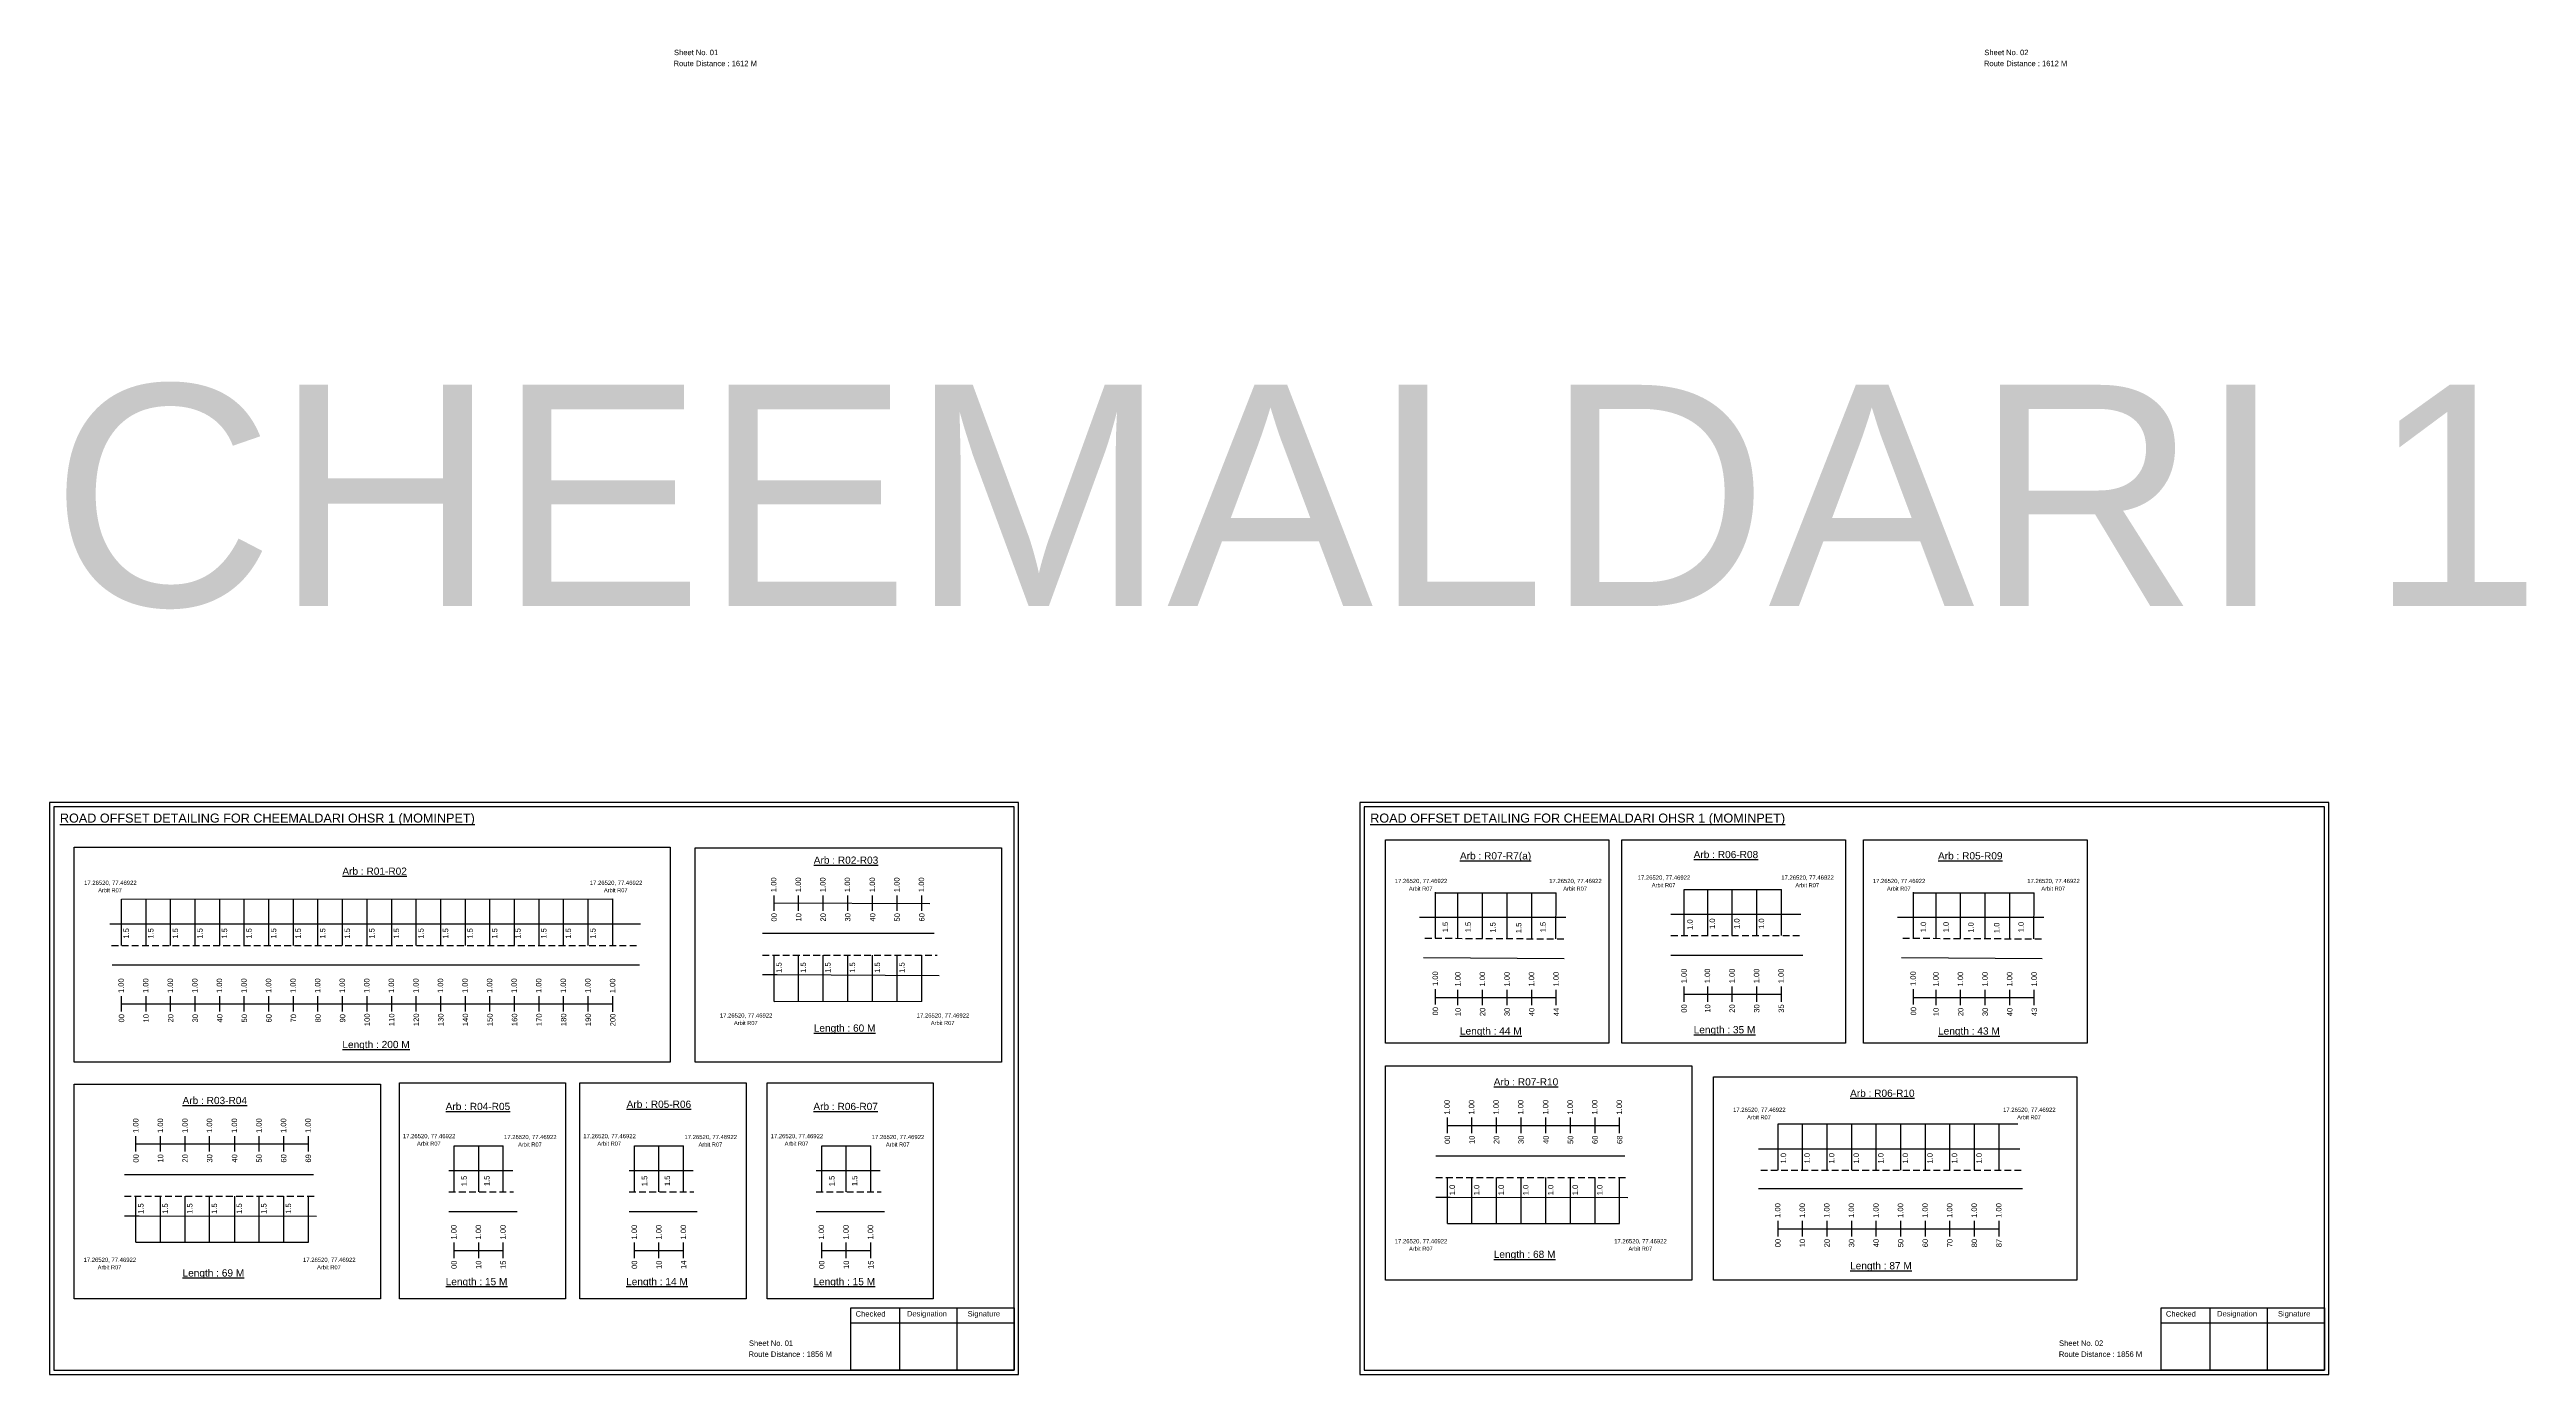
# Model space of a CAD drawing. Header units: inches. Extents: x -117 to 51867, y -12715 to 3423.
# Drawn here: x 20596 to 21968, y 1058 to 1791 of the extents above; entities that cross this region are included whole.
import ezdxf

# ---------------------------------------------------------------- set-up
doc = ezdxf.new("R2010")
doc.units = ezdxf.units.IN
doc.header["$MEASUREMENT"] = 0
doc.linetypes.add('DASHED2', pattern=[0.375, 0.25, -0.125])
doc.layers.add('PDF_Geometry', color=7, linetype='Continuous')
doc.layers.add('PDF_Text', color=5, linetype='Continuous')
doc.styles.add('PDF Arial', font='arial.ttf')
doc.styles.get("Standard").update_dxf_attribs({"font": 'arial.ttf'})

msp = doc.modelspace()

# ---------------------------------------------------------------- linework, layer by layer
at = {"color": 5}
for p, q in [((20635.9, 1320.7), (20907.9, 1320.9)), ((21363.4, 1324.3), (21430.3, 1324.3)), ((21501.1, 1326.2), (21555, 1326.2)), ((21628.1, 1324.3), (21695, 1324.3)), ((20997.2, 1264.2), (21079, 1264.3)), ((21553.1, 1196.3), (21685.8, 1196.3)), ((20820.1, 1184.2), (20847.3, 1184.2)), ((20919.9, 1184.2), (20947.1, 1184.2)), ((21023.6, 1184.2), (21050.8, 1184.2)), ((21370, 1141.1), (21465.4, 1141.1)), ((20643.9, 1130.8), (20739.4, 1130.8))]:
    msp.add_line(p, q, dxfattribs=at)
for p, q in [((20635.9, 1295.2), (20635.9, 1320.7)), ((20649.5, 1295.2), (20649.5, 1320.7)), ((20663.1, 1295.2), (20663.1, 1320.7)), ((20676.7, 1295.2), (20676.7, 1320.7)), ((20690.3, 1295.2), (20690.3, 1320.7)), ((20703.9, 1295.2), (20703.9, 1320.7)), ((20717.5, 1295.2), (20717.5, 1320.7)), ((20731.1, 1295.2), (20731.1, 1320.7)), ((20744.7, 1295.2), (20744.7, 1320.7)), ((20758.3, 1295.2), (20758.3, 1320.7)), ((20771.9, 1295.2), (20771.9, 1320.7)), ((20785.5, 1295.2), (20785.5, 1320.7)), ((20799.1, 1295.2), (20799.1, 1320.7)), ((20812.7, 1295.2), (20812.7, 1320.7)), ((20826.3, 1295.2), (20826.3, 1320.7)), ((20839.9, 1295.2), (20839.9, 1320.7)), ((20853.5, 1295.2), (20853.5, 1320.7)), ((20867.1, 1295.2), (20867.1, 1320.7)), ((20880.7, 1295.2), (20880.7, 1320.7)), ((20894.3, 1295.2), (20894.3, 1320.7)), ((20907.9, 1295.4), (20907.9, 1320.9)), ((21363.4, 1299.1), (21363.4, 1324.6)), ((21375.9, 1299), (21375.9, 1324.3)), ((21389.5, 1299), (21389.5, 1324.3)), ((21403.1, 1299), (21403.1, 1324.3)), ((21416.7, 1298.8), (21416.7, 1324.3)), ((21430.1, 1298.8), (21430.3, 1324.3)), ((21501.1, 1300.6), (21501.1, 1326.2)), ((21514.2, 1300.6), (21514.2, 1326.2)), ((21527.8, 1300.6), (21527.8, 1326.2)), ((21541.4, 1300.6), (21541.4, 1326.2)), ((21555, 1300.6), (21555, 1326.2)), ((21628.1, 1299.1), (21628.1, 1324.6)), ((21640.6, 1299), (21640.6, 1324.3)), ((21654.2, 1299), (21654.2, 1324.3)), ((21667.8, 1299), (21667.8, 1324.3)), ((21681.4, 1298.8), (21681.4, 1324.3)), ((21694.8, 1298.8), (21695, 1324.3)), ((20629.5, 1307.1), (20923.3, 1307.1)), ((21435.6, 1310.6), (21354.6, 1310.6)), ((21493.8, 1312.5), (21565.8, 1312.5)), ((21700.3, 1310.6), (21619.3, 1310.6)), ((21085.8, 1301.7), (20990.8, 1301.7)), ((20997.2, 1264.2), (20997.2, 1289.8)), ((21010.8, 1264.2), (21010.8, 1289.8)), ((21024.4, 1264.2), (21024.4, 1289.8)), ((21038, 1264.2), (21038, 1289.8)), ((21051.8, 1264.2), (21051.8, 1289.8)), ((21065.4, 1264.2), (21065.4, 1289.8)), ((21079, 1264.2), (21079, 1289.8)), ((21493.8, 1289.8), (21566.8, 1289.8)), ((20630.7, 1284.5), (20922.7, 1284.5)), ((21356.8, 1288.4), (21434.6, 1288)), ((21621.5, 1288.4), (21699.3, 1288)), ((21553.1, 1170.7), (21553.1, 1196.3)), ((21566.7, 1170.7), (21566.7, 1196.3)), ((21580.3, 1170.7), (21580.3, 1196.3)), ((21593.9, 1170.7), (21593.9, 1196.3)), ((21607.5, 1170.7), (21607.5, 1196.3)), ((21621.1, 1170.7), (21621.1, 1196.3)), ((21634.7, 1170.7), (21634.7, 1196.3)), ((21648.3, 1170.7), (21648.3, 1196.3)), ((21661.9, 1170.7), (21661.9, 1196.3)), ((21675.5, 1170.7), (21675.5, 1196.3)), ((20820.1, 1158.7), (20820.1, 1184.2)), ((20833.7, 1158.7), (20833.7, 1184.2)), ((20847.3, 1158.7), (20847.3, 1184.2)), ((20919.9, 1158.7), (20919.9, 1184.2)), ((20933.5, 1158.7), (20933.5, 1184.2)), ((20947.1, 1158.7), (20947.1, 1184.2)), ((21023.6, 1158.7), (21023.6, 1184.2)), ((21037.2, 1158.7), (21037.2, 1184.2)), ((21050.8, 1158.7), (21050.8, 1184.2)), ((21542.2, 1182.6), (21687, 1182.6)), ((20742.3, 1168.2), (20637.5, 1168.2)), ((20817.1, 1170.6), (20852.5, 1170.6)), ((20916.9, 1170.6), (20952.4, 1170.6)), ((21020.6, 1170.6), (21056, 1170.6)), ((21468.3, 1178.5), (21363.6, 1178.5)), ((21370, 1141.1), (21370, 1166.6)), ((21383.6, 1141.1), (21383.6, 1166.6)), ((21397.2, 1141.1), (21397.2, 1166.6)), ((21410.8, 1141.1), (21410.8, 1166.6)), ((21424.6, 1141.1), (21424.6, 1166.6)), ((21438.2, 1141.1), (21438.2, 1166.6)), ((21451.8, 1141.1), (21451.8, 1166.6)), ((21465.4, 1141.1), (21465.4, 1166.6)), ((20643.9, 1130.8), (20643.9, 1156.4)), ((20657.5, 1130.8), (20657.5, 1156.4)), ((20671.1, 1130.8), (20671.1, 1156.4)), ((20684.7, 1130.8), (20684.7, 1156.4)), ((20698.6, 1130.8), (20698.6, 1156.4)), ((20712.2, 1130.8), (20712.2, 1156.4)), ((20725.8, 1130.8), (20725.8, 1156.4)), ((20739.4, 1130.8), (20739.4, 1156.4)), ((21363.6, 1155.8), (21371.6, 1155.8)), ((21371.6, 1155.8), (21469.9, 1155.5)), ((21688.4, 1160.4), (21542.2, 1160.4)), ((20637.5, 1145.5), (20645.6, 1145.5)), ((20645.6, 1145.5), (20743.9, 1145.3)), ((20817.1, 1147.9), (20854.9, 1147.9)), ((20916.9, 1147.9), (20954.7, 1147.9)), ((21020.6, 1147.9), (21058.4, 1147.9))]:
    msp.add_line(p, q)
at = {"color": 217, "true_color": 0x93278f}
for p, q in [((20997.2, 1314.4), (20997.2, 1322.9)), ((20997.2, 1318.7), (21083.5, 1318.4)), ((21010.8, 1314.4), (21010.8, 1322.9)), ((21024.4, 1314.4), (21024.4, 1322.9)), ((21038, 1314.4), (21038, 1322.9)), ((21051.8, 1314.4), (21051.8, 1322.9)), ((21065.4, 1314.4), (21065.4, 1322.9)), ((21079, 1314.4), (21079, 1322.9)), ((20635.9, 1258.5), (20635.9, 1267.1)), ((20635.9, 1262.8), (20907.9, 1262.8)), ((20649.5, 1258.5), (20649.5, 1267.1)), ((20663.1, 1258.5), (20663.1, 1267.1)), ((20676.7, 1258.5), (20676.7, 1267.1)), ((20690.3, 1258.5), (20690.3, 1267.1)), ((20703.9, 1258.5), (20703.9, 1267.1)), ((20717.5, 1258.5), (20717.5, 1267.1)), ((20731.1, 1258.5), (20731.1, 1267.1)), ((20744.7, 1258.5), (20744.7, 1267.1)), ((20758.3, 1258.5), (20758.3, 1267.1)), ((20771.9, 1258.5), (20771.9, 1267.1)), ((20785.5, 1258.5), (20785.5, 1267.1)), ((20799.1, 1258.5), (20799.1, 1267.1)), ((20812.7, 1258.5), (20812.7, 1267.1)), ((20826.3, 1258.5), (20826.3, 1267.1)), ((20839.9, 1258.5), (20839.9, 1267.1)), ((20853.5, 1258.5), (20853.5, 1267.1)), ((20867.1, 1258.5), (20867.1, 1267.1)), ((20880.7, 1258.5), (20880.7, 1267.1)), ((20894.3, 1258.5), (20894.3, 1267.1)), ((20907.9, 1258.4), (20907.9, 1267)), ((21363.4, 1262.5), (21363.4, 1271)), ((21363.4, 1266.3), (21430.3, 1266.4)), ((21375.9, 1262.1), (21375.9, 1270.6)), ((21389.5, 1262.1), (21389.5, 1270.6)), ((21403.1, 1262.1), (21403.1, 1270.6)), ((21416.7, 1262.1), (21416.7, 1270.6)), ((21430.3, 1262.1), (21430.3, 1270.6)), ((21501.1, 1263.9), (21501.1, 1272.5)), ((21501.1, 1268.2), (21555, 1268.2)), ((21514.2, 1263.9), (21514.2, 1272.5)), ((21527.8, 1263.9), (21527.8, 1272.5)), ((21541.4, 1263.9), (21541.4, 1272.5)), ((21555, 1263.9), (21555, 1272.5)), ((21628.1, 1262.5), (21628.1, 1271)), ((21628.1, 1266.3), (21695, 1266.4)), ((21640.6, 1262.1), (21640.6, 1270.6)), ((21654.2, 1262.1), (21654.2, 1270.6)), ((21667.8, 1262.1), (21667.8, 1270.6)), ((21681.4, 1262.1), (21681.4, 1270.6)), ((21695, 1262.1), (21695, 1270.6)), ((21370, 1191.2), (21370, 1199.8)), ((21370, 1195.5), (21465.4, 1195.5)), ((21383.6, 1191.2), (21383.6, 1199.8)), ((21397.2, 1191.2), (21397.2, 1199.8)), ((21410.8, 1191.2), (21410.8, 1199.8)), ((21424.6, 1191.2), (21424.6, 1199.8)), ((21438.2, 1191.2), (21438.2, 1199.8)), ((21451.8, 1191.2), (21451.8, 1199.8)), ((21465.4, 1191.2), (21465.4, 1199.8)), ((20643.9, 1181), (20643.9, 1189.5)), ((20643.9, 1185.2), (20739.4, 1185.3)), ((20657.5, 1181), (20657.5, 1189.5)), ((20671.1, 1181), (20671.1, 1189.5)), ((20684.7, 1181), (20684.7, 1189.5)), ((20698.6, 1181), (20698.6, 1189.5)), ((20712.2, 1181), (20712.2, 1189.5)), ((20725.8, 1181), (20725.8, 1189.5)), ((20739.4, 1181), (20739.4, 1189.5)), ((21553.1, 1134), (21553.1, 1142.6)), ((21553.1, 1138.3), (21675.5, 1138.3)), ((21566.7, 1134), (21566.7, 1142.6)), ((21580.3, 1134), (21580.3, 1142.6)), ((21593.9, 1134), (21593.9, 1142.6)), ((21607.5, 1134), (21607.5, 1142.6)), ((21621.1, 1134), (21621.1, 1142.6)), ((21634.7, 1134), (21634.7, 1142.6)), ((21648.3, 1134), (21648.3, 1142.6)), ((21661.9, 1134), (21661.9, 1142.6)), ((21675.5, 1134), (21675.5, 1142.6)), ((20820.1, 1122), (20820.1, 1130.6)), ((20820.1, 1126.3), (20847.3, 1126.3)), ((20833.7, 1122), (20833.7, 1130.6)), ((20847.3, 1122), (20847.3, 1130.6)), ((20919.9, 1122), (20919.9, 1130.6)), ((20919.9, 1126.3), (20947.1, 1126.3)), ((20933.5, 1122), (20933.5, 1130.6)), ((20947.1, 1122), (20947.1, 1130.6)), ((21023.6, 1122), (21023.6, 1130.6)), ((21023.6, 1126.3), (21050.8, 1126.3)), ((21037.2, 1122), (21037.2, 1130.6)), ((21050.8, 1122), (21050.8, 1130.6))]:
    msp.add_line(p, q, dxfattribs=at)
at = {"linetype": 'DASHED2', "ltscale": 15}
for p, q in [((20630.4, 1295.2), (20921, 1295.2)), ((20990.8, 1289.8), (21087.5, 1289.8)), ((21357.6, 1299.2), (21435.8, 1298.8)), ((21493.8, 1300.6), (21566.3, 1300.6)), ((21622.2, 1299.2), (21700.5, 1298.8)), ((21363.6, 1166.6), (21469, 1166.6)), ((21543.5, 1170.7), (21687.8, 1170.7)), ((20637.5, 1156.4), (20742.9, 1156.4)), ((20817.1, 1158.7), (20853, 1158.7)), ((20916.9, 1158.7), (20952.8, 1158.7)), ((21020.6, 1158.7), (21056.5, 1158.7))]:
    msp.add_line(p, q, dxfattribs=at)
for points in [[(20609.7, 1349.5), (20939.6, 1349.5), (20939.6, 1230.5), (20609.7, 1230.5)], [(20953.6, 1349.3), (21123.2, 1349.3), (21123.2, 1230.5), (20953.6, 1230.5)], [(21335.7, 1353.7), (21459.5, 1353.7), (21459.5, 1241), (21335.7, 1241)], [(21466.7, 1353.7), (21590.5, 1353.7), (21590.5, 1241), (21466.7, 1241)], [(21600.4, 1353.7), (21724.2, 1353.7), (21724.2, 1241), (21600.4, 1241)], [(21335.7, 1228.5), (21505.3, 1228.5), (21505.3, 1109.7), (21335.7, 1109.7)], [(21517.3, 1222.4), (21718.5, 1222.4), (21718.5, 1109.7), (21517.3, 1109.7)], [(20609.7, 1218.3), (20779.3, 1218.3), (20779.3, 1099.5), (20609.7, 1099.5)], [(20789.9, 1219.1), (20881.8, 1219.1), (20881.8, 1099.5), (20789.9, 1099.5)], [(20889.7, 1219.1), (20981.7, 1219.1), (20981.7, 1099.5), (20889.7, 1099.5)], [(20993.4, 1219.1), (21085.3, 1219.1), (21085.3, 1099.5), (20993.4, 1099.5)]]:
    msp.add_lwpolyline(points, close=True)
msp.add_lwpolyline([(20990.8, 1279), (20998.9, 1279), (21088.7, 1278.5)])
at = {"layer": 'PDF_Geometry'}
for points in [[(20596.1, 1374.3), (20596.1, 1057.6), (21132.5, 1057.6), (21132.5, 1374.3)], [(20598.4, 1371.9), (20598.4, 1060), (21130.1, 1060), (21130.1, 1371.9)], [(21321.5, 1374.3), (21321.5, 1057.6), (21858, 1057.6), (21858, 1374.3)], [(21323.9, 1371.9), (21323.9, 1060), (21855.6, 1060), (21855.6, 1371.9)]]:
    msp.add_lwpolyline(points, close=True, dxfattribs=at)
at = {"layer": 'PDF_Geometry', "color": 242, "true_color": 0xcc1f26}
for points in [[(21130.1, 1059.9), (21039.8, 1059.9), (21039.8, 1094.5), (21130.1, 1094.5)], [(21855.6, 1059.9), (21765.2, 1059.9), (21765.2, 1094.5), (21855.6, 1094.5)]]:
    msp.add_lwpolyline(points, close=True, dxfattribs=at)
for points in [[(21039.8, 1086.1), (21130.1, 1086.1)], [(21066.7, 1094.5), (21066.7, 1059.9)], [(21098.5, 1094.5), (21098.5, 1059.9)], [(21765.2, 1086.1), (21855.6, 1086.1)], [(21792.2, 1094.5), (21792.2, 1059.9)], [(21824, 1094.5), (21824, 1059.9)]]:
    msp.add_lwpolyline(points, dxfattribs=at)

# ---------------------------------------------------------------- texts
for s, height, p in [('Route Distance : 1612 M', 3, (20941.6, 1782.1)), ('Sheet No. 01', 3, (20941.8, 1788.2)), ('Sheet No. 02', 3, (21667.3, 1788.2)), ('Route Distance : 1612 M', 3, (21667.1, 1782.1)), ('CHEEMALDARI 1', 122.535, (20596.7, 1483.1)), ('Route Distance : 1856 M', 3, (20983.1, 1067.3)), ('Sheet No. 01', 3, (20983.3, 1073.4)), ('Sheet No. 02', 3, (21708.7, 1073.4)), ('Route Distance : 1856 M', 3, (21708.6, 1067.3))]:
    msp.add_text(s, height=height).set_placement(p)
at = {"color": 242, "true_color": 0xcd2027}
for s, height, p in [('%%UROAD OFFSET DETAILING FOR CHEEMALDARI OHSR 1 (MOMINPET)', 5, (20601.8, 1363.2)), ('%%UROAD OFFSET DETAILING FOR CHEEMALDARI OHSR 1 (MOMINPET)', 5, (21327.3, 1363.2)), ('%%UArb : R02-R03', 4, (21019.2, 1340.4)), ('%%UArb : R07-R7(a)', 4, (21377, 1342.8)), ('%%UArb : R06-R08', 4, (21506.4, 1343.5)), ('%%UArb : R05-R09', 4, (21641.7, 1342.8)), ('%%UArb : R01-R02', 4, (20758.2, 1334.3)), ('%%ULength : 60 M', 4, (21019.2, 1247.4)), ('%%ULength : 44 M', 4, (21377, 1245.8)), ('%%ULength : 35 M', 4, (21506.4, 1246.5)), ('%%ULength : 43 M', 4, (21641.7, 1245.8)), ('%%ULength : 200 M', 4, (20758.2, 1238.3)), ('%%UArb : R07-R10', 4, (21395.7, 1217.6)), ('%%UArb : R03-R04', 4, (20669.7, 1207.3)), ('%%UArb : R04-R05', 4, (20815.4, 1204)), ('%%UArb : R05-R06', 4, (20915.6, 1205.2)), ('%%UArb : R06-R07', 4, (21019, 1204)), ('%%UArb : R06-R10', 4, (21593, 1211.3)), ('%%ULength : 68 M', 4, (21395.7, 1122.1)), ('%%ULength : 69 M', 4, (20669.7, 1111.8)), ('%%ULength : 15 M', 4, (20815.4, 1107)), ('%%ULength : 14 M', 4, (20915.3, 1107)), ('%%ULength : 15 M', 4, (21019, 1107)), ('%%ULength : 87 M', 4, (21593, 1115.8))]:
    msp.add_text(s, height=height, dxfattribs=at).set_placement(p)
at = {"color": 5}
for s, height, p in [('17.26520, 77.46922', 2.34, (20615.2, 1328.7)), ('17.26520, 77.46922', 2.34, (20895.2, 1328.7)), ('17.26520, 77.46922', 2.34, (21340.9, 1329.7)), ('17.26520, 77.46922', 2.34, (21426.4, 1329.7)), ('17.26520, 77.46922', 2.34, (21475.4, 1331.6)), ('17.26520, 77.46922', 2.34, (21554.9, 1331.6)), ('17.26520, 77.46922', 2.34, (21605.6, 1329.7)), ('17.26520, 77.46922', 2.34, (21691.1, 1329.7)), ('Arbit R07', 2.25, (20623, 1324.6)), ('Arbit R07', 2.25, (20903, 1324.6)), ('Arbit R07', 2.25, (21348.7, 1325.5)), ('Arbit R07', 2.25, (21434.2, 1325.5)), ('Arbit R07', 2.25, (21483.2, 1327.4)), ('Arbit R07', 2.25, (21562.7, 1327.4)), ('Arbit R07', 2.25, (21613.4, 1325.5)), ('Arbit R07', 2.25, (21698.9, 1325.5)), ('17.26520, 77.46922', 2.34, (20967.2, 1255.2)), ('Arbit R07', 2.25, (20975, 1251.1)), ('17.26520, 77.46922', 2.34, (21076.2, 1255.2)), ('Arbit R07', 2.25, (21084, 1251.1)), ('17.26520, 77.46922', 2.34, (21528.2, 1203)), ('Arbit R07', 2.25, (21536, 1198.9)), ('17.26520, 77.46922', 2.34, (21677.7, 1203)), ('Arbit R07', 2.25, (21685.5, 1198.9)), ('17.26520, 77.46922', 2.34, (20791.7, 1188.4)), ('Arbit R07', 2.25, (20799.5, 1184.3)), ('17.26520, 77.46922', 2.34, (20847.7, 1187.9)), ('Arbit R07', 2.25, (20855.5, 1183.8)), ('17.26520, 77.46922', 2.34, (20891.6, 1188.4)), ('Arbit R07', 2.25, (20899.4, 1184.3)), ('17.26520, 77.46922', 2.34, (20947.6, 1187.9)), ('Arbit R07', 2.25, (20955.4, 1183.8)), ('17.26520, 77.46922', 2.34, (20995.3, 1188.4)), ('Arbit R07', 2.25, (21003.1, 1184.3)), ('17.26520, 77.46922', 2.34, (21051.3, 1187.9)), ('Arbit R07', 2.25, (21059.1, 1183.8)), ('17.26520, 77.46922', 2.34, (21340.9, 1130.2)), ('Arbit R07', 2.25, (21348.8, 1126.1)), ('17.26520, 77.46922', 2.34, (21462.4, 1130.2)), ('Arbit R07', 2.25, (21470.3, 1126.1)), ('17.26520, 77.46922', 2.34, (20614.9, 1119.9)), ('Arbit R07', 2.25, (20622.7, 1115.8)), ('17.26520, 77.46922', 2.34, (20736.4, 1119.9)), ('Arbit R07', 2.25, (20744.2, 1115.8))]:
    msp.add_text(s, height=height, dxfattribs=at).set_placement(p)
at = {"color": 217, "true_color": 0x93278f}
for s, p in [('1.00', (20998.5, 1324.7)), ('1.00', (21012.1, 1324.7)), ('1.00', (21025.7, 1324.7)), ('1.00', (21039.3, 1324.7)), ('1.00', (21053.1, 1324.7)), ('1.00', (21066.7, 1324.7)), ('1.00', (21080.3, 1324.7)), ('00', (20998.7, 1308.4)), ('10', (21012.3, 1308.4)), ('20', (21025.9, 1308.4)), ('30', (21039.5, 1308.4)), ('40', (21053.3, 1308.4)), ('50', (21066.9, 1308.4)), ('60', (21080.5, 1308.4)), ('1.00', (20637.2, 1268.8)), ('1.00', (20650.8, 1268.8)), ('1.00', (20664.4, 1268.8)), ('1.00', (20678, 1268.8)), ('1.00', (20691.6, 1268.8)), ('1.00', (20705.2, 1268.8)), ('1.00', (20718.8, 1268.8)), ('1.00', (20732.4, 1268.8)), ('1.00', (20746, 1268.8)), ('1.00', (20759.6, 1268.8)), ('1.00', (20773.2, 1268.8)), ('1.00', (20786.8, 1268.8)), ('1.00', (20800.4, 1268.8)), ('1.00', (20814, 1268.8)), ('1.00', (20827.6, 1268.8)), ('1.00', (20841.2, 1268.8)), ('1.00', (20854.8, 1268.8)), ('1.00', (20868.4, 1268.8)), ('1.00', (20882, 1268.8)), ('1.00', (20895.6, 1268.8)), ('1.00', (20909.3, 1268.7)), ('1.00', (21364.8, 1272.7)), ('1.00', (21377.3, 1272.4)), ('1.00', (21390.9, 1272.4)), ('1.00', (21404.5, 1272.4)), ('1.00', (21418.1, 1272.4)), ('1.00', (21431.7, 1272.4)), ('1.00', (21502.5, 1274.2)), ('1.00', (21515.5, 1274.2)), ('1.00', (21529.1, 1274.2)), ('1.00', (21542.7, 1274.2)), ('1.00', (21556.3, 1274.2)), ('1.00', (21629.4, 1272.7)), ('1.00', (21642, 1272.4)), ('1.00', (21655.6, 1272.4)), ('1.00', (21669.2, 1272.4)), ('1.00', (21682.8, 1272.4)), ('1.00', (21696.4, 1272.4)), ('00', (21502.6, 1257.9)), ('10', (21515.6, 1257.9)), ('20', (21529.2, 1257.9)), ('30', (21542.8, 1257.9)), ('35', (21556.4, 1257.9)), ('00', (20637.4, 1252.5)), ('10', (20651, 1252.5)), ('20', (20664.6, 1252.5)), ('30', (20678.2, 1252.5)), ('40', (20691.8, 1252.5)), ('50', (20705.4, 1252.5)), ('60', (20719, 1252.5)), ('70', (20732.6, 1252.5)), ('80', (20746.2, 1252.5)), ('90', (20759.8, 1252.5)), ('100', (20773.4, 1250.5)), ('110', (20787, 1250.5)), ('120', (20800.6, 1250.5)), ('130', (20814.2, 1250.5)), ('140', (20827.8, 1250.5)), ('150', (20841.4, 1250.5)), ('160', (20855, 1250.5)), ('170', (20868.6, 1250.5)), ('180', (20882.2, 1250.5)), ('190', (20895.8, 1250.5)), ('200', (20909.4, 1250.4)), ('00', (21364.9, 1256.4)), ('10', (21377.4, 1256)), ('20', (21391, 1256)), ('30', (21404.6, 1256)), ('40', (21418.2, 1256)), ('44', (21431.8, 1256)), ('00', (21629.6, 1256.4)), ('10', (21642.1, 1256)), ('20', (21655.7, 1256)), ('30', (21669.3, 1256)), ('40', (21682.9, 1256)), ('43', (21696.5, 1256)), ('1.00', (21371.3, 1201.5)), ('1.00', (21384.9, 1201.5)), ('1.00', (21398.5, 1201.5)), ('1.00', (21412.1, 1201.5)), ('1.00', (21425.9, 1201.5)), ('1.00', (21439.5, 1201.5)), ('1.00', (21453.1, 1201.5)), ('1.00', (21466.7, 1201.5)), ('1.00', (20645.3, 1191.3)), ('1.00', (20658.9, 1191.3)), ('1.00', (20672.5, 1191.3)), ('1.00', (20686.1, 1191.3)), ('1.00', (20699.9, 1191.3)), ('1.00', (20713.5, 1191.3)), ('1.00', (20727.1, 1191.3)), ('1.00', (20740.7, 1191.3)), ('00', (21371.5, 1185.2)), ('10', (21385.1, 1185.2)), ('20', (21398.7, 1185.2)), ('30', (21412.3, 1185.2)), ('40', (21426.1, 1185.2)), ('50', (21439.7, 1185.2)), ('60', (21453.3, 1185.2)), ('68', (21466.9, 1185.2)), ('00', (20645.4, 1174.9)), ('10', (20659, 1174.9)), ('20', (20672.6, 1174.9)), ('30', (20686.2, 1174.9)), ('40', (20700, 1174.9)), ('50', (20713.6, 1174.9)), ('60', (20727.2, 1174.9)), ('69', (20740.8, 1174.9)), ('1.00', (21554.4, 1144.3)), ('1.00', (21568, 1144.3)), ('1.00', (21581.6, 1144.3)), ('1.00', (21595.2, 1144.3)), ('1.00', (21608.8, 1144.3)), ('1.00', (21622.4, 1144.3)), ('1.00', (21636, 1144.3)), ('1.00', (21649.6, 1144.3)), ('1.00', (21663.2, 1144.3)), ('1.00', (21676.8, 1144.3)), ('1.00', (20821.4, 1132.3)), ('1.00', (20835, 1132.3)), ('1.00', (20848.6, 1132.3)), ('1.00', (20921.3, 1132.3)), ('1.00', (20934.9, 1132.3)), ('1.00', (20948.5, 1132.3)), ('1.00', (21024.9, 1132.3)), ('1.00', (21038.5, 1132.3)), ('1.00', (21052.1, 1132.3)), ('00', (21554.5, 1128)), ('10', (21568.1, 1128)), ('20', (21581.7, 1128)), ('30', (21595.3, 1128)), ('40', (21608.9, 1128)), ('50', (21622.5, 1128)), ('60', (21636.1, 1128)), ('70', (21649.7, 1128)), ('80', (21663.3, 1128)), ('87', (21676.9, 1128)), ('00', (20821.5, 1116)), ('10', (20835.1, 1116)), ('15', (20848.7, 1116)), ('00', (20921.4, 1116)), ('10', (20935, 1116)), ('14', (20948.6, 1116)), ('00', (21025.1, 1116)), ('10', (21038.7, 1116)), ('15', (21052.3, 1116))]:
    msp.add_text(s, height=3, rotation=90, dxfattribs=at).set_placement(p)
for s, p in [('1.5', (20640, 1298.9)), ('1.5', (20653.6, 1298.9)), ('1.5', (20667.2, 1298.9)), ('1.5', (20680.8, 1298.9)), ('1.5', (20694.4, 1298.9)), ('1.5', (20708, 1298.9)), ('1.5', (20721.6, 1298.9)), ('1.5', (20735.2, 1298.9)), ('1.5', (20748.8, 1298.9)), ('1.5', (20762.4, 1298.9)), ('1.5', (20776, 1298.9)), ('1.5', (20789.6, 1298.9)), ('1.5', (20803.2, 1298.9)), ('1.5', (20816.8, 1298.9)), ('1.5', (20830.4, 1298.9)), ('1.5', (20844, 1298.9)), ('1.5', (20856.9, 1298.9)), ('1.5', (20871.2, 1298.9)), ('1.5', (20884.8, 1298.9)), ('1.5', (20898.4, 1298.9)), ('1.5', (21370.4, 1302.4)), ('1.5', (21383, 1302.4)), ('1.5', (21396.7, 1302.2)), ('1.5', (21411, 1302)), ('1.5', (21424.5, 1302.4)), ('1.0', (21505.8, 1303.8)), ('1.0', (21518.2, 1304.3)), ('1.0', (21531.8, 1304.3)), ('1.0', (21545.4, 1304.3)), ('1.0', (21635.1, 1302.4)), ('1.0', (21647.6, 1302.4)), ('1.0', (21661.4, 1302.2)), ('1.0', (21675.7, 1302)), ('1.0', (21689.2, 1302.4)), ('1.5', (21001.4, 1280)), ('1.5', (21014.9, 1280)), ('1.5', (21028.5, 1280)), ('1.5', (21042.1, 1280)), ('1.5', (21055.9, 1280)), ('1.5', (21069.5, 1280)), ('1.0', (21557.6, 1174.4)), ('1.0', (21570.7, 1174.4)), ('1.0', (21584.3, 1174.4)), ('1.0', (21597.9, 1174.4)), ('1.0', (21611.5, 1174.4)), ('1.0', (21625.1, 1174.4)), ('1.0', (21638.7, 1174.4)), ('1.0', (21652.3, 1174.4)), ('1.0', (21665.9, 1174.4)), ('1.5', (20827.1, 1161.8)), ('1.5', (20839.7, 1161.9)), ('1.5', (20927, 1161.8)), ('1.5', (20939.6, 1161.9)), ('1.5', (21030.7, 1161.8)), ('1.5', (21043.3, 1161.9)), ('1.5', (20648.1, 1146.5)), ('1.5', (20661.6, 1146.5)), ('1.5', (20675.2, 1146.5)), ('1.5', (20688.8, 1146.5)), ('1.5', (20702.6, 1146.5)), ('1.5', (20716.2, 1146.5)), ('1.5', (20729.8, 1146.5)), ('1.0', (21374.2, 1156.8)), ('1.0', (21387.7, 1156.8)), ('1.0', (21401.3, 1156.8)), ('1.0', (21414.9, 1156.8)), ('1.0', (21428.7, 1156.8)), ('1.0', (21442.3, 1156.8)), ('1.0', (21455.9, 1156.8))]:
    msp.add_text(s, height=3, rotation=90).set_placement(p)
at = {"layer": 'PDF_Text', "color": 7, "attachment_point": 7, "style": 'PDF Arial'}
for s, insert, char_height in [('Checked', (21042.4, 1089.6), 3), ('Designation', (21070.8, 1088.8), 3.001), ('Signature', (21104.4, 1088.8), 3), ('Checked', (21767.9, 1089.6), 3), ('Designation', (21796.2, 1088.8), 3.001), ('Signature', (21829.9, 1088.8), 3)]:
    msp.add_mtext(s, dxfattribs=dict(at, insert=insert, char_height=char_height))

doc.saveas('drawing.dxf')
